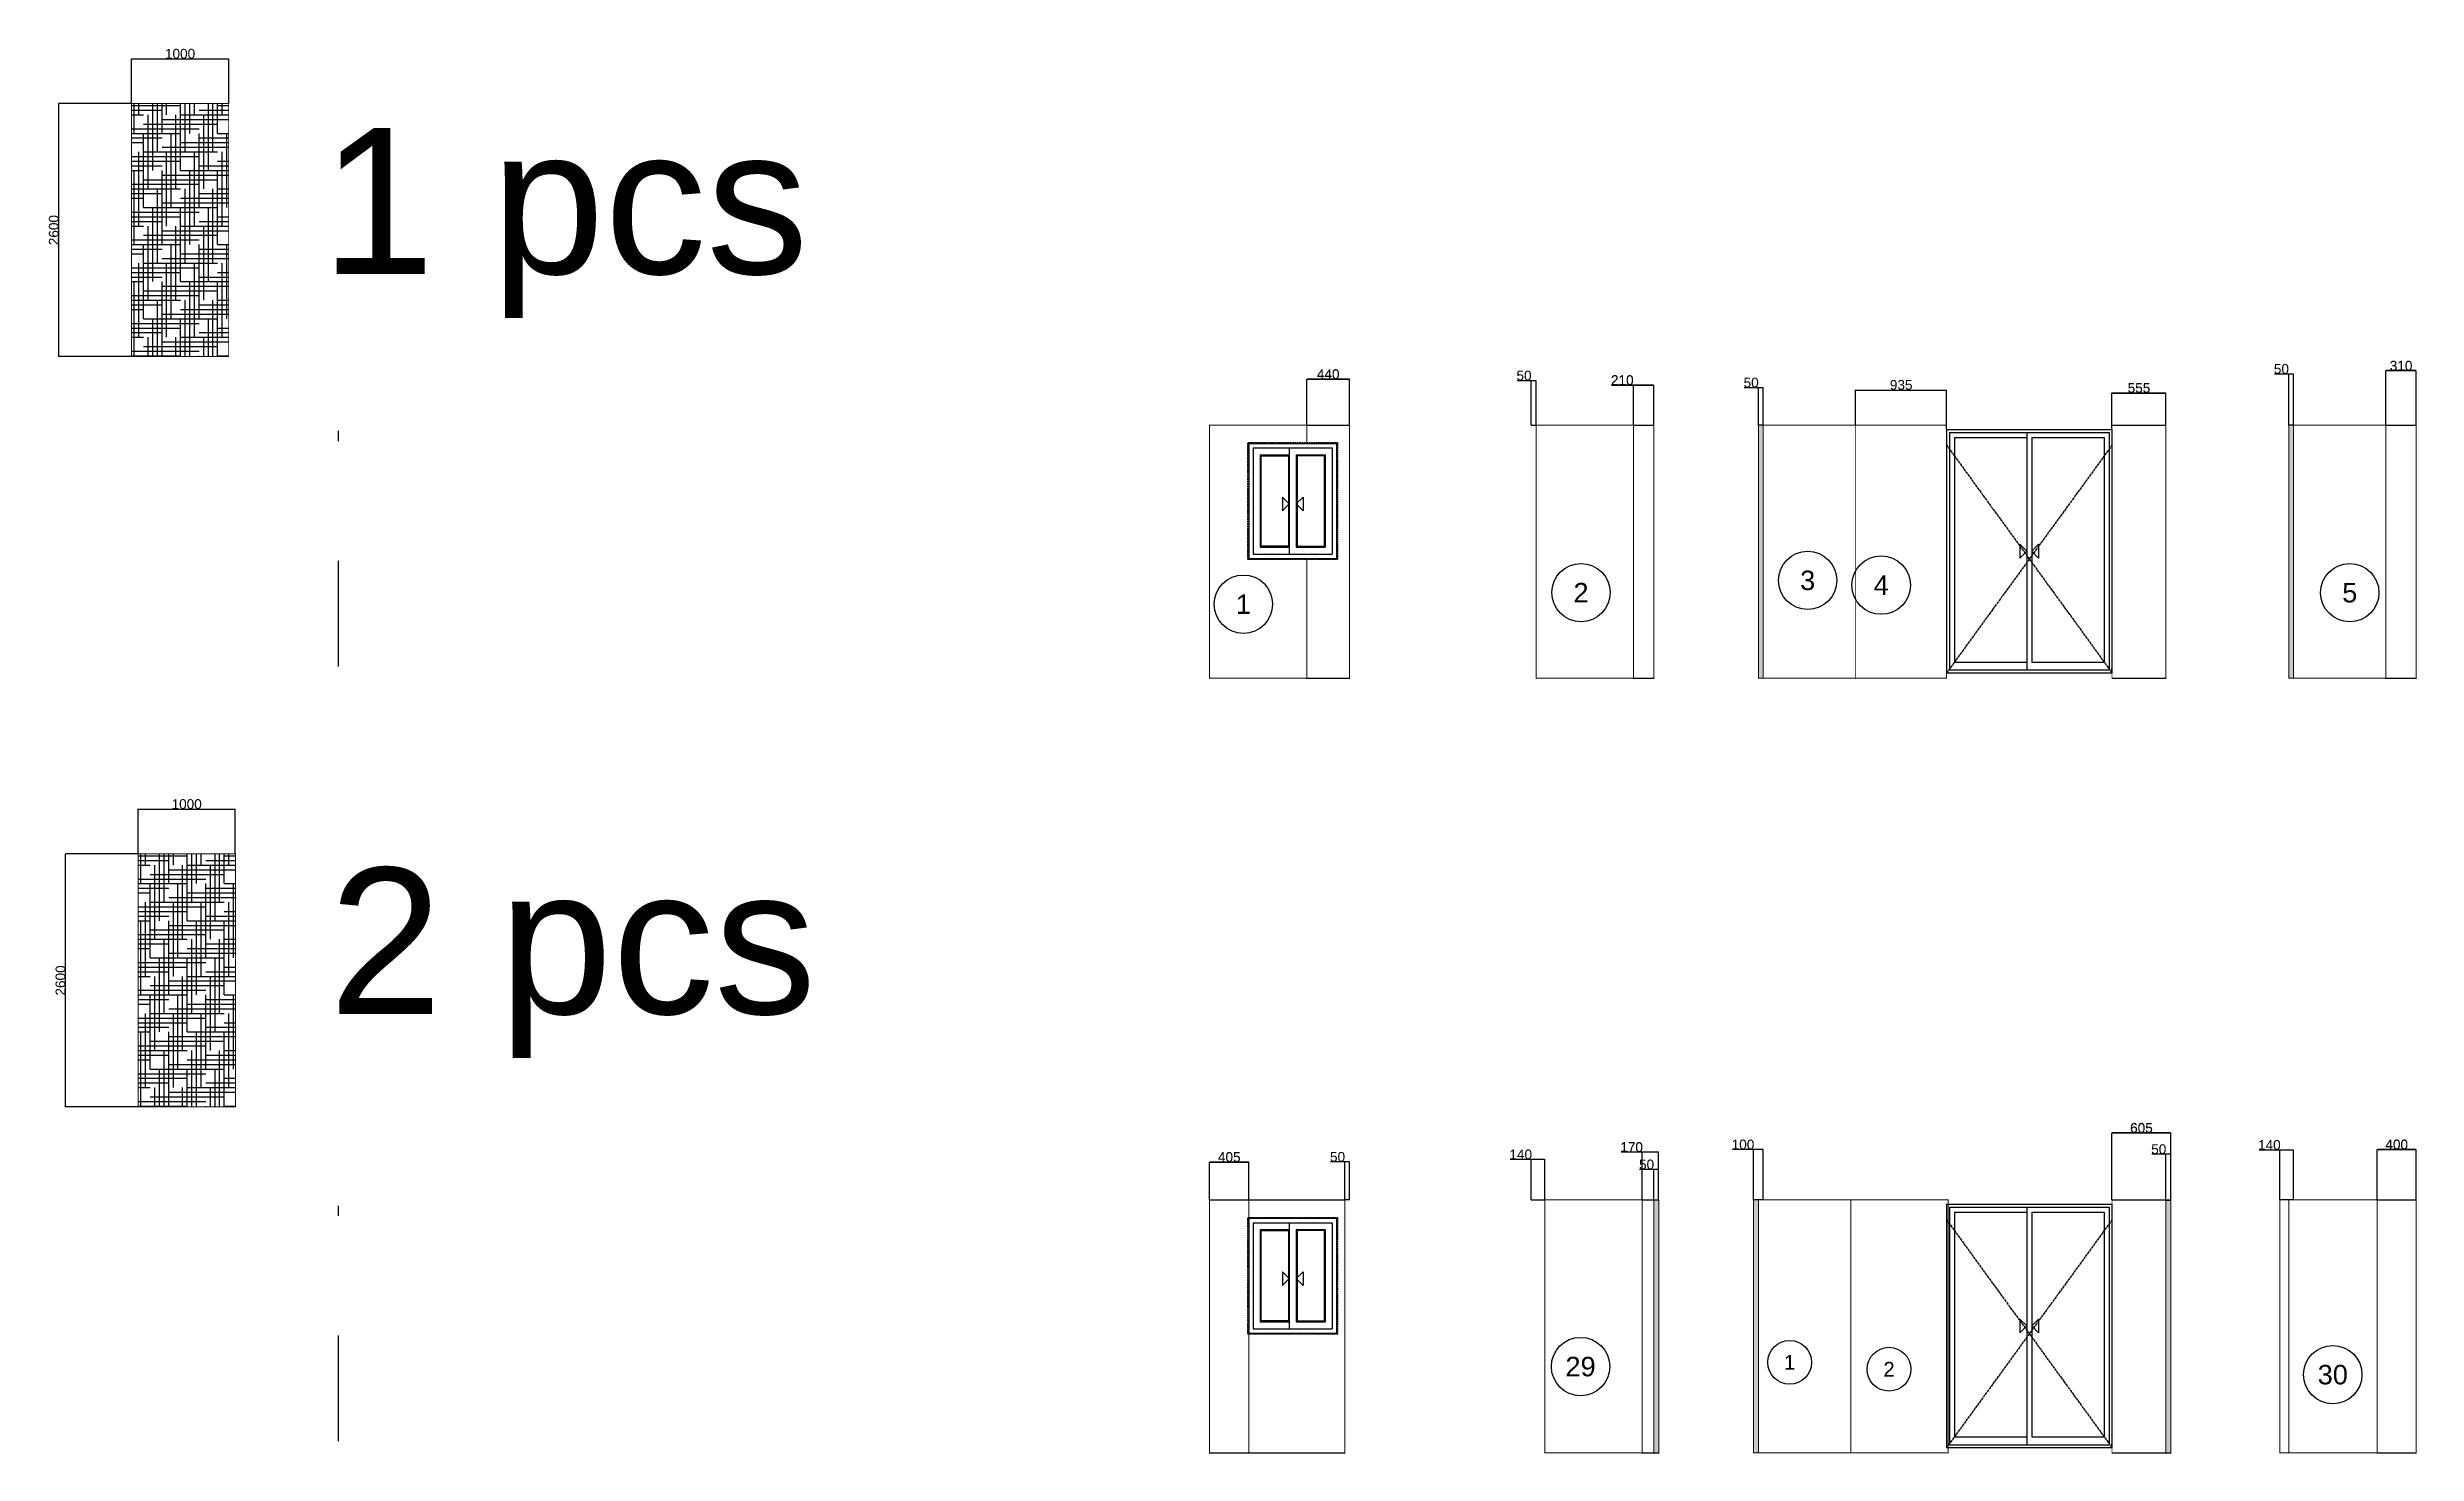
# Model space of a CAD drawing. Header units: millimetres. Extents: x 55547 to 190849, y 191990 to 326950.
# Drawn here: x 104513 to 128869, y 217054 to 231504 of the extents above; entities that cross this region are included whole.
import ezdxf
from ezdxf.enums import TextEntityAlignment as Align
from ezdxf.lldxf.tags import DXFTag

# ---------------------------------------------------------------- set-up
doc = ezdxf.new("R2010")
doc.units = ezdxf.units.MM
doc.linetypes.add('CENTER2', pattern=[1.125, 0.75, -0.125, 0.125, -0.125])
doc.linetypes.add('HID', pattern=[3, 2, -1])
doc.layers.get('Defpoints').update_dxf_attribs({"color": 144})
for name, color, linetype in [('000_50T 1pcs', 3, 'Continuous'), ('000_50T 갯수', 2, 'Continuous'), ('000_90T 2pcs', 4, 'Continuous'), ('000_90T 갯수', 2, 'Continuous'), ('000_삭제분', 4, 'Continuous'), ('000_세대단열와리', 7, 'Continuous'), ('AA-DWXM-WIND', 4, 'Continuous'), ('AA-WAXM-CONC', 2, 'Continuous'), ('WID', 4, 'Continuous'), ('YE-E-DOOR', 4, 'Continuous'), ('YE-E-WALL-C', 2, 'Continuous')]:
    doc.layers.add(name, color=color, linetype=linetype)
doc.styles.get("Standard").update_dxf_attribs({"font": 'arial.ttf'})
tags = doc.linetypes.add('HIDDENX2', pattern=[0.75, 0.5, -0.25]).pattern_tags.tags
tags[6:7] = [DXFTag(74, 4), DXFTag(75, 0), DXFTag(340, '0'), DXFTag(46, 1.0), DXFTag(50, 0.0), DXFTag(44, 0.0), DXFTag(45, 0.0)]
tags[4:5] = [DXFTag(74, 4), DXFTag(75, 0), DXFTag(340, '0'), DXFTag(46, 1.0), DXFTag(50, 0.0), DXFTag(44, 0.0), DXFTag(45, 0.0)]
doc.dimstyles.new('ISO-25', dxfattribs={"dimtxt": 2.5, "dimasz": 2.5, "dimexe": 1.25, "dimexo": 0.625, "dimtad": 1, "dimtxsty": 'Standard', "dimcen": 2.5, "dimadec": 0, "dimazin": 0, "dimtfac": 1, "dimtmove": 0, "dimatfit": 3, "dimfxl": 1, "dimarcsym": 0})

msp = doc.modelspace()

# ---------------------------------------------------------------- texts
at = {"layer": '000_50T 갯수', "color": 2, "lineweight": 30}
for s, p in [('3', (122608.777, 226027.075)), ('4', (123364.46, 225978.095)), ('1', (116808.212, 225782.178)), ('2', (120278.755, 225901.128)), ('5', (128181.518, 225900.568)), ('29', (120274.105, 217948.548)), ('30', (128006.979, 217865.703))]:
    msp.add_text(s, height=200, dxfattribs=at).set_placement(p, align=Align.MIDDLE_CENTER)
at = {"layer": '000_90T 갯수', "color": 2, "lineweight": 30}
for s, p in [('1', (122423.732, 217991.368)), ('2', (123445.303, 217921.397))]:
    msp.add_text(s, height=150, dxfattribs=at).set_placement(p, align=Align.MIDDLE_CENTER)
at = {"layer": '000_세대단열와리'}
for s, p in [('1 pcs', (107327.543, 229176.442)), ('2 pcs', (107407.657, 221572.431))]:
    msp.add_text(s, height=1500, dxfattribs=at).set_placement(p)

# ---------------------------------------------------------------- blocks, each defined once
blk = doc.blocks.new('*D162')
at = {"layer": '000_50T 1pcs', "color": 0, "lineweight": -2, "transparency": 16777216}
for p, q in [((105376, 230926), (104629, 230926)), ((104630, 228328), (104630, 230923)), ((105376, 228326), (104629, 228326))]:
    blk.add_line(p, q, dxfattribs=at)
at = {"layer": '000_50T 1pcs', "color": 0, "transparency": 16777216}
for points in [[(104630, 230923), (104631, 230923), (104630, 230926)], [(104630, 228328), (104631, 228328), (104630, 228326)]]:
    blk.add_solid(points, dxfattribs=at)
at = {"layer": 'Defpoints', "color": 0, "transparency": 16777216}
for p in [(104630, 230926), (105377, 230926, 0), (105377, 228326, 0)]:
    blk.add_point(p, dxfattribs=at)
at = {"layer": '000_50T 1pcs', "color": 0, "lineweight": 30, "transparency": 16777216, "insert": (104579, 229626), "char_height": 100, "attachment_point": 5, "rotation": 90}
blk.add_mtext('2600', dxfattribs=at)
blk = doc.blocks.new('*D163')
at = {"layer": '000_50T 1pcs', "color": 0, "lineweight": -2, "transparency": 16777216}
for p, q in [((105377, 230927), (105377, 231387)), ((105379, 231386), (106374, 231386)), ((106377, 230927), (106377, 231387))]:
    blk.add_line(p, q, dxfattribs=at)
at = {"layer": '000_50T 1pcs', "color": 0, "transparency": 16777216}
for points in [[(105379, 231387), (105379, 231386), (105377, 231386)], [(106374, 231387), (106374, 231386), (106377, 231386)]]:
    blk.add_solid(points, dxfattribs=at)
at = {"layer": 'Defpoints', "color": 0, "transparency": 16777216}
for p in [(106377, 231386), (105377, 230926, 0), (106377, 230926, 0)]:
    blk.add_point(p, dxfattribs=at)
at = {"layer": '000_50T 1pcs', "color": 0, "lineweight": 30, "transparency": 16777216, "insert": (105877, 231438), "char_height": 100, "attachment_point": 5}
blk.add_mtext('1000', dxfattribs=at)
blk = doc.blocks.new('*D164')
at = {"layer": '000_90T 2pcs', "color": 0, "lineweight": -2, "transparency": 16777216}
for p, q in [((105445, 223216), (104698, 223216)), ((104699, 220619), (104699, 223214)), ((105445, 220616), (104698, 220616))]:
    blk.add_line(p, q, dxfattribs=at)
at = {"layer": '000_90T 2pcs', "color": 0, "transparency": 16777216}
for points in [[(104699, 223214), (104700, 223214), (104699, 223216)], [(104699, 220619), (104700, 220619), (104699, 220616)]]:
    blk.add_solid(points, dxfattribs=at)
at = {"layer": 'Defpoints', "color": 0, "transparency": 16777216}
for p in [(104699, 223216), (105445, 223216, 0), (105445, 220616, 0)]:
    blk.add_point(p, dxfattribs=at)
at = {"layer": '000_90T 2pcs', "color": 0, "lineweight": 30, "transparency": 16777216, "insert": (104648, 221916), "char_height": 100, "attachment_point": 5, "rotation": 90}
blk.add_mtext('2600', dxfattribs=at)
blk = doc.blocks.new('*D165')
at = {"layer": '000_90T 2pcs', "color": 0, "lineweight": -2, "transparency": 16777216}
for p, q in [((105445, 223217), (105445, 223678)), ((105448, 223677), (106443, 223677)), ((106445, 223217), (106445, 223678))]:
    blk.add_line(p, q, dxfattribs=at)
at = {"layer": '000_90T 2pcs', "color": 0, "transparency": 16777216}
for points in [[(105448, 223677), (105448, 223676), (105445, 223677)], [(106443, 223677), (106443, 223676), (106445, 223677)]]:
    blk.add_solid(points, dxfattribs=at)
at = {"layer": 'Defpoints', "color": 0, "transparency": 16777216}
for p in [(106445, 223677), (105445, 223216, 0), (106445, 223216, 0)]:
    blk.add_point(p, dxfattribs=at)
at = {"layer": '000_90T 2pcs', "color": 0, "lineweight": 30, "transparency": 16777216, "insert": (105945, 223728), "char_height": 100, "attachment_point": 5}
blk.add_mtext('1000', dxfattribs=at)
blk = doc.blocks.new('G$C89670B80')
at = {"layer": 'YE-E-DOOR', "color": 5}
for p, q in [((-1700, 2500), (0, 2500)), ((-1700, 2500), (-1700, 0)), ((0, 2500), (0, 0)), ((-1700, 0), (0, 0))]:
    blk.add_line(p, q, dxfattribs=at)
at = {"layer": 'YE-E-DOOR', "color": 8}
for p, q in [((-1670, 2470), (-30, 2470)), ((-1670, 2470), (-1670, 30)), ((-875, 2470), (-875, 30)), ((-30, 2470), (-30, 30)), ((-1620, 2420), (-875, 2420)), ((-1620, 2420), (-1620, 110)), ((-825, 2420), (-80, 2420)), ((-825, 2420), (-825, 110)), ((-80, 2420), (-80, 110)), ((-1670, 30), (-30, 30)), ((-1620, 110), (-875, 110)), ((-825, 110), (-80, 110))]:
    blk.add_line(p, q, dxfattribs=at)
for points in [[(-946, 1321), (-946, 1179), (-875, 1250)], [(-754, 1321), (-754, 1179), (-825, 1250)]]:
    blk.add_lwpolyline(points, close=True, dxfattribs=at)
blk = doc.blocks.new('*D170')
at = {"layer": '000_50T 1pcs', "color": 0, "lineweight": -2, "transparency": 16777216}
for p, q in [((117460, 227623), (117460, 228095)), ((117898, 228094), (117463, 228094)), ((117900, 227623), (117900, 228095))]:
    blk.add_line(p, q, dxfattribs=at)
at = {"layer": '000_50T 1pcs', "color": 0, "transparency": 16777216}
for points in [[(117463, 228095), (117463, 228094), (117460, 228094)], [(117898, 228095), (117898, 228094), (117900, 228094)]]:
    blk.add_solid(points, dxfattribs=at)
at = {"layer": 'Defpoints', "color": 0, "transparency": 16777216}
for p in [(117460, 228094), (117460, 227622), (117900, 227622)]:
    blk.add_point(p, dxfattribs=at)
at = {"layer": '000_50T 1pcs', "color": 0, "lineweight": 30, "transparency": 16777216, "insert": (117680, 228146), "char_height": 100, "attachment_point": 5}
blk.add_mtext('440', dxfattribs=at)
blk = doc.blocks.new('*D171')
at = {"layer": '000_50T 1pcs', "color": 0, "lineweight": -2, "transparency": 16777216}
for p, q in [((120817, 228033), (120591, 228033)), ((120817, 227623), (120817, 228034)), ((121025, 228033), (120820, 228033)), ((121027, 227623), (121027, 228034))]:
    blk.add_line(p, q, dxfattribs=at)
at = {"layer": '000_50T 1pcs', "color": 0, "transparency": 16777216}
for points in [[(120820, 228034), (120820, 228033), (120817, 228033)], [(121025, 228034), (121025, 228033), (121027, 228033)]]:
    blk.add_solid(points, dxfattribs=at)
at = {"layer": 'Defpoints', "color": 0, "transparency": 16777216}
for p in [(120817, 228033), (120817, 227622), (121027, 227622)]:
    blk.add_point(p, dxfattribs=at)
at = {"layer": '000_50T 1pcs', "color": 0, "lineweight": 30, "transparency": 16777216, "insert": (120703, 228085), "char_height": 100, "attachment_point": 5}
blk.add_mtext('210', dxfattribs=at)
blk = doc.blocks.new('*D172')
at = {"layer": '000_50T 1pcs', "color": 0, "lineweight": -2, "transparency": 16777216}
for p, q in [((119767, 228079), (119621, 228079)), ((119767, 227623), (119767, 228080)), ((119815, 228079), (119770, 228079)), ((119817, 227623), (119817, 228080))]:
    blk.add_line(p, q, dxfattribs=at)
at = {"layer": '000_50T 1pcs', "color": 0, "transparency": 16777216}
for points in [[(119770, 228080), (119770, 228079), (119767, 228079)], [(119815, 228080), (119815, 228079), (119817, 228079)]]:
    blk.add_solid(points, dxfattribs=at)
at = {"layer": 'Defpoints', "color": 0, "transparency": 16777216}
for p in [(119767, 228079), (119767, 227622), (119817, 227622)]:
    blk.add_point(p, dxfattribs=at)
at = {"layer": '000_50T 1pcs', "color": 0, "lineweight": 30, "transparency": 16777216, "insert": (119693, 228131), "char_height": 100, "attachment_point": 5}
blk.add_mtext('50', dxfattribs=at)
blk = doc.blocks.new('*D173')
at = {"layer": '000_50T 1pcs', "color": 0, "lineweight": -2, "transparency": 16777216}
for p, q in [((122102, 228007), (121956, 228007)), ((122102, 227623), (122102, 228009)), ((122150, 228007), (122105, 228007)), ((122152, 227623), (122152, 228009))]:
    blk.add_line(p, q, dxfattribs=at)
at = {"layer": '000_50T 1pcs', "color": 0, "transparency": 16777216}
for points in [[(122105, 228008), (122105, 228007), (122102, 228007)], [(122150, 228008), (122150, 228007), (122152, 228007)]]:
    blk.add_solid(points, dxfattribs=at)
at = {"layer": 'Defpoints', "color": 0, "transparency": 16777216}
for p in [(122102, 228007), (122102, 227622), (122152, 227622)]:
    blk.add_point(p, dxfattribs=at)
at = {"layer": '000_50T 1pcs', "color": 0, "lineweight": 30, "transparency": 16777216, "insert": (122028, 228059), "char_height": 100, "attachment_point": 5}
blk.add_mtext('50', dxfattribs=at)
blk = doc.blocks.new('*D174')
at = {"layer": '000_50T 1pcs', "color": 0, "lineweight": -2, "transparency": 16777216}
for p, q in [((123102, 227623), (123102, 227984)), ((123105, 227983), (124035, 227983)), ((124037, 227623), (124037, 227984))]:
    blk.add_line(p, q, dxfattribs=at)
at = {"layer": '000_50T 1pcs', "color": 0, "transparency": 16777216}
for points in [[(123105, 227983), (123105, 227982), (123102, 227983)], [(124035, 227983), (124035, 227982), (124037, 227983)]]:
    blk.add_solid(points, dxfattribs=at)
at = {"layer": 'Defpoints', "color": 0, "transparency": 16777216}
for p in [(124037, 227983), (123102, 227622), (124037, 227622, 0)]:
    blk.add_point(p, dxfattribs=at)
at = {"layer": '000_50T 1pcs', "color": 0, "lineweight": 30, "transparency": 16777216, "insert": (123570, 228035), "char_height": 100, "attachment_point": 5}
blk.add_mtext('935', dxfattribs=at)
blk = doc.blocks.new('*D175')
at = {"layer": '000_50T 1pcs', "color": 0, "lineweight": -2, "transparency": 16777216}
for p, q in [((125737, 227623), (125737, 227955)), ((125740, 227954), (126290, 227954)), ((126292, 227623), (126292, 227955))]:
    blk.add_line(p, q, dxfattribs=at)
at = {"layer": '000_50T 1pcs', "color": 0, "transparency": 16777216}
for points in [[(125740, 227954), (125740, 227953), (125737, 227954)], [(126290, 227954), (126290, 227953), (126292, 227954)]]:
    blk.add_solid(points, dxfattribs=at)
at = {"layer": 'Defpoints', "color": 0, "transparency": 16777216}
for p in [(126292, 227954), (125737, 227622), (126292, 227622)]:
    blk.add_point(p, dxfattribs=at)
at = {"layer": '000_50T 1pcs', "color": 0, "lineweight": 30, "transparency": 16777216, "insert": (126015, 228005), "char_height": 100, "attachment_point": 5}
blk.add_mtext('555', dxfattribs=at)
blk = doc.blocks.new('*D176')
at = {"layer": '000_50T 1pcs', "color": 0, "lineweight": -2, "transparency": 16777216}
for p, q in [((128554, 227623), (128554, 228183)), ((128861, 228182), (128556, 228182)), ((128864, 227623), (128864, 228183))]:
    blk.add_line(p, q, dxfattribs=at)
at = {"layer": '000_50T 1pcs', "color": 0, "transparency": 16777216}
for points in [[(128556, 228182), (128556, 228181), (128554, 228182)], [(128861, 228182), (128861, 228181), (128864, 228182)]]:
    blk.add_solid(points, dxfattribs=at)
at = {"layer": 'Defpoints', "color": 0, "transparency": 16777216}
for p in [(128554, 228182), (128554, 227622), (128864, 227622)]:
    blk.add_point(p, dxfattribs=at)
at = {"layer": '000_50T 1pcs', "color": 0, "lineweight": 30, "transparency": 16777216, "insert": (128709, 228233), "char_height": 100, "attachment_point": 5}
blk.add_mtext('310', dxfattribs=at)
blk = doc.blocks.new('*D177')
at = {"layer": '000_50T 1pcs', "color": 0, "lineweight": -2, "transparency": 16777216}
for p, q in [((127554, 228147), (127407, 228147)), ((127554, 227623), (127554, 228148)), ((127601, 228147), (127556, 228147)), ((127604, 227623), (127604, 228148))]:
    blk.add_line(p, q, dxfattribs=at)
at = {"layer": '000_50T 1pcs', "color": 0, "transparency": 16777216}
for points in [[(127556, 228148), (127556, 228147), (127554, 228147)], [(127601, 228148), (127601, 228147), (127604, 228147)]]:
    blk.add_solid(points, dxfattribs=at)
at = {"layer": 'Defpoints', "color": 0, "transparency": 16777216}
for p in [(127554, 228147), (127554, 227622), (127604, 227622)]:
    blk.add_point(p, dxfattribs=at)
at = {"layer": '000_50T 1pcs', "color": 0, "lineweight": 30, "transparency": 16777216, "insert": (127479, 228199), "char_height": 100, "attachment_point": 5}
blk.add_mtext('50', dxfattribs=at)
blk = doc.blocks.new('*D202')
at = {"layer": '000_90T 2pcs', "color": 0, "lineweight": -2, "transparency": 16777216}
for p, q in [((117850, 220051), (117704, 220051)), ((117850, 219662), (117850, 220052)), ((117898, 220051), (117853, 220051)), ((117900, 219662), (117900, 220052))]:
    blk.add_line(p, q, dxfattribs=at)
at = {"layer": '000_90T 2pcs', "color": 0, "transparency": 16777216}
for points in [[(117853, 220051), (117853, 220051), (117850, 220051)], [(117898, 220051), (117898, 220051), (117900, 220051)]]:
    blk.add_solid(points, dxfattribs=at)
at = {"layer": 'Defpoints', "color": 0, "transparency": 16777216}
for p in [(117850, 220051), (117850, 219662), (117900, 219662)]:
    blk.add_point(p, dxfattribs=at)
at = {"layer": '000_90T 2pcs', "color": 0, "lineweight": 30, "transparency": 16777216, "insert": (117776, 220103), "char_height": 100, "attachment_point": 5}
blk.add_mtext('50', dxfattribs=at)
blk = doc.blocks.new('*D203')
at = {"layer": '000_50T 1pcs', "color": 0, "lineweight": -2, "transparency": 16777216}
for p, q in [((119767, 220076), (119552, 220076)), ((119767, 219662), (119767, 220078)), ((119905, 220076), (119770, 220076)), ((119907, 219662), (119907, 220078))]:
    blk.add_line(p, q, dxfattribs=at)
at = {"layer": '000_50T 1pcs', "color": 0, "transparency": 16777216}
for points in [[(119770, 220077), (119770, 220076), (119767, 220076)], [(119905, 220077), (119905, 220076), (119907, 220076)]]:
    blk.add_solid(points, dxfattribs=at)
at = {"layer": 'Defpoints', "color": 0, "transparency": 16777216}
for p in [(119767, 220076), (119767, 219662), (119907, 219662)]:
    blk.add_point(p, dxfattribs=at)
at = {"layer": '000_50T 1pcs', "color": 0, "lineweight": 30, "transparency": 16777216, "insert": (119659, 220128), "char_height": 100, "attachment_point": 5}
blk.add_mtext('140', dxfattribs=at)
blk = doc.blocks.new('*D204')
at = {"layer": '000_50T 1pcs', "color": 0, "lineweight": -2, "transparency": 16777216}
for p, q in [((120907, 220152), (120692, 220152)), ((120907, 219662), (120907, 220154)), ((121075, 220152), (120910, 220152)), ((121077, 219662), (121077, 220154))]:
    blk.add_line(p, q, dxfattribs=at)
at = {"layer": '000_50T 1pcs', "color": 0, "transparency": 16777216}
for points in [[(120910, 220153), (120910, 220152), (120907, 220152)], [(121075, 220153), (121075, 220152), (121077, 220152)]]:
    blk.add_solid(points, dxfattribs=at)
at = {"layer": 'Defpoints', "color": 0, "transparency": 16777216}
for p in [(120907, 220152), (120907, 219662), (121077, 219662)]:
    blk.add_point(p, dxfattribs=at)
at = {"layer": '000_50T 1pcs', "color": 0, "lineweight": 30, "transparency": 16777216, "insert": (120799, 220204), "char_height": 100, "attachment_point": 5}
blk.add_mtext('170', dxfattribs=at)
blk = doc.blocks.new('*D222')
at = {"layer": '000_50T 1pcs', "color": 0, "lineweight": -2, "transparency": 16777216}
for p, q in [((121027, 219973), (120881, 219973)), ((121027, 219662), (121027, 219974)), ((121075, 219973), (121030, 219973)), ((121077, 219663), (121077, 219974))]:
    blk.add_line(p, q, dxfattribs=at)
at = {"layer": '000_50T 1pcs', "color": 0, "transparency": 16777216}
for points in [[(121030, 219973), (121030, 219972), (121027, 219973)], [(121075, 219973), (121075, 219972), (121077, 219973)]]:
    blk.add_solid(points, dxfattribs=at)
at = {"layer": 'Defpoints', "color": 0, "transparency": 16777216}
for p in [(121027, 219973), (121027, 219662), (121077, 219662)]:
    blk.add_point(p, dxfattribs=at)
at = {"layer": '000_50T 1pcs', "color": 0, "lineweight": 30, "transparency": 16777216, "insert": (120953, 220025), "char_height": 100, "attachment_point": 5}
blk.add_mtext('50', dxfattribs=at)
blk = doc.blocks.new('*D223')
at = {"layer": '000_90T 2pcs', "color": 0, "lineweight": -2, "transparency": 16777216}
for p, q in [((122052, 220178), (121837, 220178)), ((122052, 219662), (122052, 220179)), ((122150, 220178), (122055, 220178)), ((122152, 219662), (122152, 220179))]:
    blk.add_line(p, q, dxfattribs=at)
at = {"layer": '000_90T 2pcs', "color": 0, "transparency": 16777216}
for points in [[(122055, 220178), (122055, 220177), (122052, 220178)], [(122150, 220178), (122150, 220177), (122152, 220178)]]:
    blk.add_solid(points, dxfattribs=at)
at = {"layer": 'Defpoints', "color": 0, "transparency": 16777216}
for p in [(122052, 220178), (122052, 219662), (122152, 219662)]:
    blk.add_point(p, dxfattribs=at)
at = {"layer": '000_90T 2pcs', "color": 0, "lineweight": 30, "transparency": 16777216, "insert": (121944, 220230), "char_height": 100, "attachment_point": 5}
blk.add_mtext('100', dxfattribs=at)
blk = doc.blocks.new('*D224')
at = {"layer": '000_90T 2pcs', "color": 0, "lineweight": -2, "transparency": 16777216}
for p, q in [((126292, 220131), (126146, 220131)), ((126292, 219662), (126292, 220132)), ((126340, 220131), (126295, 220131)), ((126342, 219662), (126342, 220132))]:
    blk.add_line(p, q, dxfattribs=at)
at = {"layer": '000_90T 2pcs', "color": 0, "transparency": 16777216}
for points in [[(126295, 220131), (126295, 220130), (126292, 220131)], [(126340, 220131), (126340, 220130), (126342, 220131)]]:
    blk.add_solid(points, dxfattribs=at)
at = {"layer": 'Defpoints', "color": 0, "transparency": 16777216}
for p in [(126292, 220131), (126292, 219662), (126342, 219662)]:
    blk.add_point(p, dxfattribs=at)
at = {"layer": '000_90T 2pcs', "color": 0, "lineweight": 30, "transparency": 16777216, "insert": (126218, 220182), "char_height": 100, "attachment_point": 5}
blk.add_mtext('50', dxfattribs=at)
blk = doc.blocks.new('*D225')
at = {"layer": '000_90T 2pcs', "color": 0, "lineweight": -2, "transparency": 16777216}
for p, q in [((125737, 219663), (125737, 220350)), ((126340, 220349), (125740, 220349)), ((126342, 219662), (126342, 220350))]:
    blk.add_line(p, q, dxfattribs=at)
at = {"layer": '000_90T 2pcs', "color": 0, "transparency": 16777216}
for points in [[(125740, 220350), (125740, 220349), (125737, 220349)], [(126340, 220350), (126340, 220349), (126342, 220349)]]:
    blk.add_solid(points, dxfattribs=at)
at = {"layer": 'Defpoints', "color": 0, "transparency": 16777216}
for p in [(125737, 220349), (125737, 219662, 0), (126342, 219662)]:
    blk.add_point(p, dxfattribs=at)
at = {"layer": '000_90T 2pcs', "color": 0, "lineweight": 30, "transparency": 16777216, "insert": (126040, 220401), "char_height": 100, "attachment_point": 5}
blk.add_mtext('605', dxfattribs=at)
blk = doc.blocks.new('*D226')
at = {"layer": '000_50T 1pcs', "color": 0, "lineweight": -2, "transparency": 16777216}
for p, q in [((127464, 220173), (127249, 220173)), ((127464, 219662), (127464, 220175)), ((127601, 220173), (127466, 220173)), ((127604, 219662), (127604, 220175))]:
    blk.add_line(p, q, dxfattribs=at)
at = {"layer": '000_50T 1pcs', "color": 0, "transparency": 16777216}
for points in [[(127466, 220174), (127466, 220173), (127464, 220173)], [(127601, 220174), (127601, 220173), (127604, 220173)]]:
    blk.add_solid(points, dxfattribs=at)
at = {"layer": 'Defpoints', "color": 0, "transparency": 16777216}
for p in [(127464, 220173), (127464, 219662), (127604, 219662)]:
    blk.add_point(p, dxfattribs=at)
at = {"layer": '000_50T 1pcs', "color": 0, "lineweight": 30, "transparency": 16777216, "insert": (127355, 220225), "char_height": 100, "attachment_point": 5}
blk.add_mtext('140', dxfattribs=at)
blk = doc.blocks.new('*D227')
at = {"layer": '000_50T 1pcs', "color": 0, "lineweight": -2, "transparency": 16777216}
for p, q in [((128464, 219662), (128464, 220180)), ((128861, 220179), (128466, 220179)), ((128864, 219662), (128864, 220180))]:
    blk.add_line(p, q, dxfattribs=at)
at = {"layer": '000_50T 1pcs', "color": 0, "transparency": 16777216}
for points in [[(128466, 220179), (128466, 220178), (128464, 220179)], [(128861, 220179), (128861, 220178), (128864, 220179)]]:
    blk.add_solid(points, dxfattribs=at)
at = {"layer": 'Defpoints', "color": 0, "transparency": 16777216}
for p in [(128464, 220179), (128464, 219662), (128864, 219662)]:
    blk.add_point(p, dxfattribs=at)
at = {"layer": '000_50T 1pcs', "color": 0, "lineweight": 30, "transparency": 16777216, "insert": (128664, 220231), "char_height": 100, "attachment_point": 5}
blk.add_mtext('400', dxfattribs=at)
blk = doc.blocks.new('*D221')
at = {"layer": '000_90T 2pcs', "color": 0, "lineweight": -2, "transparency": 16777216}
for p, q in [((116460, 219662), (116460, 220052)), ((116463, 220051), (116863, 220051)), ((116865, 219662), (116865, 220052))]:
    blk.add_line(p, q, dxfattribs=at)
at = {"layer": '000_90T 2pcs', "color": 0, "transparency": 16777216}
for points in [[(116463, 220051), (116463, 220050), (116460, 220051)], [(116863, 220051), (116863, 220050), (116865, 220051)]]:
    blk.add_solid(points, dxfattribs=at)
at = {"layer": 'Defpoints', "color": 0, "transparency": 16777216}
for p in [(116865, 220051), (116460, 219662), (116865, 219662)]:
    blk.add_point(p, dxfattribs=at)
at = {"layer": '000_90T 2pcs', "color": 0, "lineweight": 30, "transparency": 16777216, "insert": (116663, 220102), "char_height": 100, "attachment_point": 5}
blk.add_mtext('405', dxfattribs=at)
blk = doc.blocks.new('*D254')
at = {"layer": '000_삭제분', "color": 0, "lineweight": -2, "transparency": 16777216}
for p, q in [((117460, 227621), (117460, 228093)), ((117898, 228092), (117463, 228092)), ((117900, 227621), (117900, 228093))]:
    blk.add_line(p, q, dxfattribs=at)
at = {"layer": '000_삭제분', "color": 0, "transparency": 16777216}
for points in [[(117463, 228092), (117463, 228091), (117460, 228092)], [(117898, 228092), (117898, 228091), (117900, 228092)]]:
    blk.add_solid(points, dxfattribs=at)
at = {"layer": 'Defpoints', "color": 0, "transparency": 16777216}
for p in [(117460, 228092), (117460, 227620), (117900, 227620)]:
    blk.add_point(p, dxfattribs=at)
at = {"layer": '000_삭제분', "color": 0, "lineweight": 30, "transparency": 16777216, "insert": (117680, 228143), "char_height": 100, "attachment_point": 5}
blk.add_mtext('440', dxfattribs=at)
blk = doc.blocks.new('*D255')
at = {"layer": '000_삭제분', "color": 0, "lineweight": -2, "transparency": 16777216}
for p, q in [((120817, 228031), (120591, 228031)), ((120817, 227621), (120817, 228032)), ((121025, 228031), (120820, 228031)), ((121027, 227621), (121027, 228032))]:
    blk.add_line(p, q, dxfattribs=at)
at = {"layer": '000_삭제분', "color": 0, "transparency": 16777216}
for points in [[(120820, 228031), (120820, 228030), (120817, 228031)], [(121025, 228031), (121025, 228030), (121027, 228031)]]:
    blk.add_solid(points, dxfattribs=at)
at = {"layer": 'Defpoints', "color": 0, "transparency": 16777216}
for p in [(120817, 228031), (120817, 227620), (121027, 227620)]:
    blk.add_point(p, dxfattribs=at)
at = {"layer": '000_삭제분', "color": 0, "lineweight": 30, "transparency": 16777216, "insert": (120703, 228082), "char_height": 100, "attachment_point": 5}
blk.add_mtext('210', dxfattribs=at)
blk = doc.blocks.new('*D256')
at = {"layer": '000_삭제분', "color": 0, "lineweight": -2, "transparency": 16777216}
for p, q in [((125737, 227621), (125737, 227952)), ((125740, 227951), (126290, 227951)), ((126292, 227621), (126292, 227952))]:
    blk.add_line(p, q, dxfattribs=at)
at = {"layer": '000_삭제분', "color": 0, "transparency": 16777216}
for points in [[(125740, 227952), (125740, 227951), (125737, 227951)], [(126290, 227952), (126290, 227951), (126292, 227951)]]:
    blk.add_solid(points, dxfattribs=at)
at = {"layer": 'Defpoints', "color": 0, "transparency": 16777216}
for p in [(126292, 227951), (125737, 227620), (126292, 227620)]:
    blk.add_point(p, dxfattribs=at)
at = {"layer": '000_삭제분', "color": 0, "lineweight": 30, "transparency": 16777216, "insert": (126015, 228003), "char_height": 100, "attachment_point": 5}
blk.add_mtext('555', dxfattribs=at)
blk = doc.blocks.new('*D257')
at = {"layer": '000_삭제분', "color": 0, "lineweight": -2, "transparency": 16777216}
for p, q in [((128554, 227621), (128554, 228180)), ((128861, 228179), (128556, 228179)), ((128864, 227621), (128864, 228180))]:
    blk.add_line(p, q, dxfattribs=at)
at = {"layer": '000_삭제분', "color": 0, "transparency": 16777216}
for points in [[(128556, 228180), (128556, 228179), (128554, 228179)], [(128861, 228180), (128861, 228179), (128864, 228179)]]:
    blk.add_solid(points, dxfattribs=at)
at = {"layer": 'Defpoints', "color": 0, "transparency": 16777216}
for p in [(128554, 228179), (128554, 227620), (128864, 227620)]:
    blk.add_point(p, dxfattribs=at)
at = {"layer": '000_삭제분', "color": 0, "lineweight": 30, "transparency": 16777216, "insert": (128709, 228231), "char_height": 100, "attachment_point": 5}
blk.add_mtext('310', dxfattribs=at)
blk = doc.blocks.new('*D270')
at = {"layer": '000_삭제분', "color": 0, "lineweight": -2, "transparency": 16777216}
for p, q in [((120907, 220150), (120692, 220150)), ((120907, 219660), (120907, 220151)), ((121075, 220150), (120910, 220150)), ((121077, 219660), (121077, 220151))]:
    blk.add_line(p, q, dxfattribs=at)
at = {"layer": '000_삭제분', "color": 0, "transparency": 16777216}
for points in [[(120910, 220150), (120910, 220149), (120907, 220150)], [(121075, 220150), (121075, 220149), (121077, 220150)]]:
    blk.add_solid(points, dxfattribs=at)
at = {"layer": 'Defpoints', "color": 0, "transparency": 16777216}
for p in [(120907, 220150), (120907, 219659), (121077, 219659)]:
    blk.add_point(p, dxfattribs=at)
at = {"layer": '000_삭제분', "color": 0, "lineweight": 30, "transparency": 16777216, "insert": (120799, 220201), "char_height": 100, "attachment_point": 5}
blk.add_mtext('170', dxfattribs=at)
blk = doc.blocks.new('*D271')
at = {"layer": '000_삭제분', "color": 0, "lineweight": -2, "transparency": 16777216}
for p, q in [((125737, 219661), (125737, 220348)), ((126340, 220347), (125740, 220347)), ((126342, 219660), (126342, 220348))]:
    blk.add_line(p, q, dxfattribs=at)
at = {"layer": '000_삭제분', "color": 0, "transparency": 16777216}
for points in [[(125740, 220347), (125740, 220346), (125737, 220347)], [(126340, 220347), (126340, 220346), (126342, 220347)]]:
    blk.add_solid(points, dxfattribs=at)
at = {"layer": 'Defpoints', "color": 0, "transparency": 16777216}
for p in [(125737, 220347), (125737, 219660, 0), (126342, 219659)]:
    blk.add_point(p, dxfattribs=at)
at = {"layer": '000_삭제분', "color": 0, "lineweight": 30, "transparency": 16777216, "insert": (126040, 220398), "char_height": 100, "attachment_point": 5}
blk.add_mtext('605', dxfattribs=at)
blk = doc.blocks.new('*D242')
at = {"layer": '000_삭제분', "color": 0, "lineweight": -2, "transparency": 16777216}
for p, q in [((128464, 219660), (128464, 220178)), ((128861, 220176), (128466, 220176)), ((128864, 219660), (128864, 220178))]:
    blk.add_line(p, q, dxfattribs=at)
at = {"layer": '000_삭제분', "color": 0, "transparency": 16777216}
for points in [[(128466, 220177), (128466, 220176), (128464, 220176)], [(128861, 220177), (128861, 220176), (128864, 220176)]]:
    blk.add_solid(points, dxfattribs=at)
at = {"layer": 'Defpoints', "color": 0, "transparency": 16777216}
for p in [(128464, 220176), (128464, 219659), (128864, 219659)]:
    blk.add_point(p, dxfattribs=at)
at = {"layer": '000_삭제분', "color": 0, "lineweight": 30, "transparency": 16777216, "insert": (128664, 220228), "char_height": 100, "attachment_point": 5}
blk.add_mtext('400', dxfattribs=at)
blk = doc.blocks.new('*D249')
at = {"layer": '000_삭제분', "color": 0, "lineweight": -2, "transparency": 16777216}
for p, q in [((116460, 219660), (116460, 220049)), ((116463, 220048), (116863, 220048)), ((116865, 219660), (116865, 220049))]:
    blk.add_line(p, q, dxfattribs=at)
at = {"layer": '000_삭제분', "color": 0, "transparency": 16777216}
for points in [[(116463, 220049), (116463, 220048), (116460, 220048)], [(116863, 220049), (116863, 220048), (116865, 220048)]]:
    blk.add_solid(points, dxfattribs=at)
at = {"layer": 'Defpoints', "color": 0, "transparency": 16777216}
for p in [(116865, 220048), (116460, 219659), (116865, 219659)]:
    blk.add_point(p, dxfattribs=at)
at = {"layer": '000_삭제분', "color": 0, "lineweight": 30, "transparency": 16777216, "insert": (116663, 220100), "char_height": 100, "attachment_point": 5}
blk.add_mtext('405', dxfattribs=at)

# ---------------------------------------------------------------- dimensions: what is measured, and where the dimension line sits
at = {"layer": '000_50T 1pcs', "lineweight": 30}
for base, p1, p2, picture, middle in [((106376.624, 231386.238), (105376.624, 230925.995, 0), (106376.624, 230925.995, 0), '*D163', (105876.624, 231437.921)), ((127553.759, 228147.18), (127603.759, 227622.496), (127553.759, 227622.496), '*D177', (127479.181, 228198.863)), ((128553.759, 228181.621), (128863.759, 227622.496), (128553.759, 227622.496), '*D176', (128708.759, 228233.337)), ((117460.166, 228094.226), (117900.166, 227622.496), (117460.166, 227622.496), '*D170', (117680.166, 228145.908)), ((119767.316, 228079.156), (119817.316, 227622.496), (119767.316, 227622.496), '*D172', (119692.738, 228130.838)), ((120817.316, 228033.235), (121027.316, 227622.496), (120817.316, 227622.496), '*D171', (120703.038, 228084.917)), ((122102.22, 228007.475), (122152.22, 227622.496), (122102.22, 227622.496), '*D173', (122027.642, 228059.157)), ((124037.22, 227982.81), (123102.22, 227622.496), (124037.22, 227622.496, 0), '*D174', (123569.72, 228034.527)), ((126292.22, 227953.661), (125737.22, 227622.496), (126292.22, 227622.496), '*D175', (126014.72, 228005.139)), ((119767.316, 220076.466), (119907.316, 219661.772), (119767.316, 219661.772), '*D203', (119658.597, 220128.148)), ((120907.316, 220152.276), (121077.316, 219661.772), (120907.316, 219661.772), '*D204', (120798.597, 220203.958)), ((127463.759, 220173.497), (127603.759, 219661.772), (127463.759, 219661.772), '*D226', (127355.04, 220225.18)), ((128463.759, 220178.853), (128863.759, 219661.772), (128463.759, 219661.772), '*D227', (128663.759, 220230.535)), ((121027.316, 219972.897), (121077.316, 219662.397), (121027.316, 219661.772), '*D222', (120952.738, 220024.58))]:
    dim = msp.add_linear_dim(base=base, p1=p1, p2=p2, dimstyle='ISO-25', override={"dimtxt": 100}, dxfattribs=at)
    dim.commit()
    dim.dimension.update_dxf_attribs({"geometry": picture, "text_midpoint": middle})
dim = msp.add_linear_dim(base=(104630.412, 230925.995), p1=(105376.624, 228325.995, 0), p2=(105376.624, 230925.995, 0), angle=90, dimstyle='ISO-25', override={"dimtxt": 100}, dxfattribs=at)
dim.commit()
dim.dimension.update_dxf_attribs({"geometry": '*D162', "text_midpoint": (104578.73, 229625.995)})
at = {"layer": '000_90T 2pcs', "lineweight": 30}
for base, p1, p2, picture, middle in [((106445.411, 223676.537), (105445.411, 223216.294, 0), (106445.411, 223216.294, 0), '*D165', (105945.411, 223728.219)), ((125737.22, 220349.246), (126342.22, 219661.772), (125737.22, 219662.397, 0), '*D225', (126039.72, 220400.928)), ((122052.22, 220177.901), (122152.22, 219661.772), (122052.22, 219661.772), '*D223', (121943.502, 220229.584)), ((126292.22, 220130.513), (126342.22, 219661.772), (126292.22, 219661.772), '*D224', (126217.642, 220182.195)), ((116865.166, 220050.726), (116460.166, 219661.772), (116865.166, 219661.772), '*D221', (116662.666, 220102.409)), ((117850.166, 220050.924), (117900.166, 219661.772), (117850.166, 219661.772), '*D202', (117775.588, 220102.606))]:
    dim = msp.add_linear_dim(base=base, p1=p1, p2=p2, dimstyle='ISO-25', override={"dimtxt": 100}, dxfattribs=at)
    dim.commit()
    dim.dimension.update_dxf_attribs({"geometry": picture, "text_midpoint": middle})
dim = msp.add_linear_dim(base=(104699.199, 223216.294), p1=(105445.411, 220616.294, 0), p2=(105445.411, 223216.294, 0), angle=90, dimstyle='ISO-25', override={"dimtxt": 100}, dxfattribs=at)
dim.commit()
dim.dimension.update_dxf_attribs({"geometry": '*D164', "text_midpoint": (104647.517, 221916.294)})
at = {"layer": '000_삭제분', "color": 1, "lineweight": 30}
for base, p1, p2, picture, middle in [((128553.759, 228179.121, 0), (128863.759, 227619.996, 0), (128553.759, 227619.996, 0), '*D257', (128708.759, 228230.837, 0)), ((117460.166, 228091.726, 0), (117900.166, 227619.996, 0), (117460.166, 227619.996, 0), '*D254', (117680.166, 228143.408, 0)), ((120817.316, 228030.735, 0), (121027.316, 227619.996, 0), (120817.316, 227619.996, 0), '*D255', (120703.038, 228082.417, 0)), ((126292.22, 227951.161, 0), (125737.22, 227619.996, 0), (126292.22, 227619.996, 0), '*D256', (126014.72, 228002.639, 0)), ((125737.22, 220346.746, 0), (126342.22, 219659.272, 0), (125737.22, 219659.897, 0), '*D271', (126039.72, 220398.428, 0)), ((120907.316, 220149.776, 0), (121077.316, 219659.272, 0), (120907.316, 219659.272, 0), '*D270', (120798.597, 220201.458, 0)), ((128463.759, 220176.353, 0), (128863.759, 219659.272, 0), (128463.759, 219659.272, 0), '*D242', (128663.759, 220228.035, 0)), ((116865.166, 220048.226, 0), (116460.166, 219659.272, 0), (116865.166, 219659.272, 0), '*D249', (116662.666, 220099.909, 0))]:
    dim = msp.add_linear_dim(base=base, p1=p1, p2=p2, dimstyle='ISO-25', override={"dimtxt": 100}, dxfattribs=at)
    dim.commit()
    dim.dimension.update_dxf_attribs({"geometry": picture, "text_midpoint": middle})

# ---------------------------------------------------------------- hatches: boundary and pattern name
at = {"layer": '000_50T 1pcs', "lineweight": 30, "transparency": 33554687}
h = msp.add_hatch(dxfattribs=at)
h.set_pattern_fill('HOUND', color=252, scale=30)
h.set_pattern_definition([(0, (-249972.14, 32119.35), (190.5, 47.625), [762, -381]), (90, (-249972.14, 32119.35), (-47.625, -190.5), [762, -381])])
h.paths.add_polyline_path([(105376.624, 230925.995), (105376.624, 228325.995), (106376.624, 228325.995), (106376.624, 230925.995)])
at = {"layer": '000_50T 1pcs', "transparency": 33554687}
h = msp.add_hatch(dxfattribs=at)
h.set_pattern_fill('HOUND', color=1)
h.set_pattern_definition([(0, (-264892.7949, 32134.2966), (6.35, 1.5875), [25.4, -12.7]), (90, (-264892.7949, 32134.2966), (-1.5875, -6.35), [25.4, -12.7])])
h.paths.add_polyline_path([(122152.22, 227622.496), (122102.22, 227622.496), (122102.22, 225021.871), (122152.22, 225021.871)])
h = msp.add_hatch(dxfattribs=at)
h.set_pattern_fill('HOUND', color=1)
h.set_pattern_definition([(0, (-259441.2562, 32134.2966), (6.35, 1.5875), [25.4, -12.7]), (90, (-259441.2562, 32134.2966), (-1.5875, -6.35), [25.4, -12.7])])
h.paths.add_polyline_path([(127603.759, 227622.496), (127553.759, 227622.496), (127553.759, 225021.871), (127603.759, 225021.871)])
h = msp.add_hatch(dxfattribs=at)
h.set_pattern_fill('HOUND', color=1)
h.set_pattern_definition([(0, (-265967.6993, 24173.5725), (6.35, 1.5875), [25.4, -12.7]), (90, (-265967.6993, 24173.5725), (-1.5875, -6.35), [25.4, -12.7])])
h.paths.add_polyline_path([(121077.316, 219661.772), (121027.316, 219661.772), (121027.316, 217061.147), (121077.316, 217061.147)])
h = msp.add_hatch(dxfattribs=at)
h.set_pattern_fill('HOUND', color=1)
h.set_pattern_definition([(0, (-264942.7949, 24173.5725), (6.35, 1.5875), [25.4, -12.7]), (90, (-264942.7949, 24173.5725), (-1.5875, -6.35), [25.4, -12.7])])
h.paths.add_polyline_path([(122102.22, 219661.772), (122052.22, 219661.772), (122052.22, 217061.147), (122102.22, 217061.147)])
h = msp.add_hatch(dxfattribs=at)
h.set_pattern_fill('HOUND', color=1)
h.set_pattern_definition([(0, (-260702.7949, 24174.1975), (6.35, 1.5875), [25.4, -12.7]), (90, (-260702.7949, 24174.1975), (-1.5875, -6.35), [25.4, -12.7])])
h.paths.add_polyline_path([(126342.22, 219662.397), (126292.22, 219662.397), (126292.22, 217061.772), (126342.22, 217061.772)])
at = {"layer": '000_90T 2pcs', "lineweight": 30, "transparency": 33554687}
h = msp.add_hatch(dxfattribs=at)
h.set_pattern_fill('HOUND', color=252, scale=30)
h.set_pattern_definition([(0, (-249903.354, 24409.647), (190.5, 47.625), [762, -381]), (90, (-249903.354, 24409.647), (-47.625, -190.5), [762, -381])])
h.paths.add_polyline_path([(105445.411, 223216.294), (105445.411, 220616.294), (106445.411, 220616.294), (106445.411, 223216.294)])

# ---------------------------------------------------------------- linework, layer by layer
at = {"layer": '000_50T 1pcs', "const_width": 10, "elevation": 0}
msp.add_lwpolyline([(105376.624, 230925.995), (105376.624, 228325.995), (106376.624, 228325.995), (106376.624, 230925.995)], close=True, dxfattribs=at)
at = {"layer": '000_50T 1pcs', "lineweight": 30, "const_width": 10}
for points in [[(117460.166, 227622.496), (117460.166, 227432.496), (116865.166, 227432.496), (116865.166, 226252.496), (117460.166, 226252.496), (117460.166, 225022.496), (116460.166, 225022.496), (116460.166, 227622.496)], [(117460.166, 227622.496), (117900.166, 227622.496), (117900.166, 225022.496), (117460.166, 225022.496), (117460.166, 226252.496), (117765.166, 226252.496), (117765.166, 227432.496), (117460.166, 227432.496)], [(121027.316, 227622.496), (120817.316, 227622.496), (120817.316, 225022.496), (121027.316, 225022.496)], [(126292.22, 225022.496), (125737.22, 225022.496), (125737.22, 227622.496), (126292.22, 227622.496)], [(128863.759, 227622.496), (128553.759, 227622.496), (128553.759, 225022.496), (128863.759, 225022.496)], [(121027.316, 219661.772), (121077.316, 219661.772), (121077.316, 217061.772), (120907.316, 217061.772), (120907.316, 219661.772)], [(128863.759, 219661.772), (128463.759, 219661.772), (128463.759, 217061.772), (128863.759, 217061.772)]]:
    msp.add_lwpolyline(points, close=True, dxfattribs=at)
at = {"layer": '000_50T 1pcs', "lineweight": 30}
for points in [[(119767.316, 227622.496), (119817.316, 227622.496)], [(122152.22, 227622.496), (122102.22, 227622.496)], [(127603.759, 227622.496), (127553.759, 227622.496)], [(119767.316, 219661.772), (119907.316, 219661.772)], [(127603.759, 219661.772), (127463.759, 219661.772)]]:
    msp.add_lwpolyline(points, dxfattribs=at)
at = {"layer": '000_50T 1pcs', "const_width": 10}
for points in [[(119817.316, 227622.496), (119817.316, 225022.496), (120817.316, 225022.496), (120817.316, 227622.496)], [(122102.22, 227622.496), (122102.22, 225022.496), (123102.22, 225022.496), (123102.22, 227622.496)], [(127553.759, 227622.496), (127553.759, 225022.496), (128553.759, 225022.496), (128553.759, 227622.496)], [(119907.316, 219661.772), (119907.316, 217061.772), (120907.316, 217061.772), (120907.316, 219661.772)], [(127463.759, 219661.772), (127463.759, 217061.772), (128463.759, 217061.772), (128463.759, 219661.772)]]:
    msp.add_lwpolyline(points, close=True, dxfattribs=at)
at = {"layer": '000_50T 1pcs', "color": 1, "const_width": 10}
for points in [[(122152.22, 227622.496), (122102.22, 227622.496), (122102.22, 225021.871), (122152.22, 225021.871)], [(127603.759, 227622.496), (127553.759, 227622.496), (127553.759, 225021.871), (127603.759, 225021.871)], [(121077.316, 219661.772), (121027.316, 219661.772), (121027.316, 217061.147), (121077.316, 217061.147)], [(122102.22, 219661.772), (122052.22, 219661.772), (122052.22, 217061.147), (122102.22, 217061.147)]]:
    msp.add_lwpolyline(points, close=True, dxfattribs=at)
at = {"layer": '000_50T 1pcs', "lineweight": 30, "const_width": 10, "elevation": 0}
msp.add_lwpolyline([(124037.22, 227622.496), (123102.22, 227622.496), (123102.22, 225022.496), (124037.22, 225022.496)], close=True, dxfattribs=at)
at = {"layer": '000_50T 1pcs', "lineweight": 30, "elevation": 0}
for points in [[(124037.22, 227576.465), (124037.22, 227622.496)], [(125737.22, 227576.465), (125737.22, 227622.496)]]:
    msp.add_lwpolyline(points, dxfattribs=at)
at = {"layer": '000_50T 1pcs', "color": 1, "const_width": 10, "elevation": 0}
msp.add_lwpolyline([(126342.22, 219662.397), (126292.22, 219662.397), (126292.22, 217061.772), (126342.22, 217061.772)], close=True, dxfattribs=at)
at = {"layer": '000_50T 갯수', "color": 2, "lineweight": 30}
for centre in [(122608.777, 226027.075), (123364.46, 225978.095), (116808.212, 225782.178), (120278.755, 225901.128), (128181.518, 225900.568), (120274.105, 217948.548), (128006.979, 217865.703)]:
    msp.add_circle(centre, 300, dxfattribs=at)
at = {"layer": '000_90T 2pcs', "const_width": 10, "elevation": 0}
msp.add_lwpolyline([(105445.411, 223216.294), (105445.411, 220616.294), (106445.411, 220616.294), (106445.411, 223216.294)], close=True, dxfattribs=at)
at = {"layer": '000_90T 2pcs', "lineweight": 30, "const_width": 10}
for points in [[(116865.166, 219661.772), (116460.166, 219661.772), (116460.166, 217061.772), (116865.166, 217061.772)], [(116865.166, 219471.772), (116865.166, 219661.772), (117850.166, 219661.772), (117850.166, 217061.772), (116865.166, 217061.772), (116865.166, 218291.772), (116865.166, 218291.772), (117765.166, 218291.772), (117765.166, 219471.772)]]:
    msp.add_lwpolyline(points, close=True, dxfattribs=at)
msp.add_lwpolyline([(116865.166, 219471.772), (116865.166, 219661.772), (117850.166, 219661.772), (117850.166, 217061.772)], dxfattribs=at)
at = {"layer": '000_90T 2pcs', "lineweight": 30}
for points in [[(117900.166, 219661.772), (117850.166, 219661.772)], [(122152.22, 219661.772), (122052.22, 219661.772)], [(126292.22, 219661.772), (126342.22, 219661.772)]]:
    msp.add_lwpolyline(points, dxfattribs=at)
at = {"layer": '000_90T 2pcs', "const_width": 10}
for points in [[(122052.22, 219661.772), (122052.22, 217061.772), (123052.22, 217061.772), (123052.22, 219661.772)], [(123052.22, 219661.772), (123052.22, 217061.772), (124052.22, 217061.772), (124052.22, 219661.772)]]:
    msp.add_lwpolyline(points, close=True, dxfattribs=at)
at = {"layer": '000_90T 2pcs', "lineweight": 30, "const_width": 10, "elevation": 0}
msp.add_lwpolyline([(125737.22, 217115.741), (125737.22, 217061.772), (126292.22, 217061.772), (126342.22, 217061.772), (126342.22, 219662.397), (125737.22, 219662.397)], close=True, dxfattribs=at)
at = {"layer": '000_90T 2pcs', "color": 1, "lineweight": 30, "const_width": 10}
msp.add_lwpolyline([(127463.759, 219662.397), (127553.759, 219662.397), (127553.759, 217062.397), (127463.759, 217062.397)], close=True, dxfattribs=at)
at = {"layer": '000_90T 갯수', "color": 2, "lineweight": 30}
for centre in [(122423.732, 217991.368), (123445.303, 217921.397)]:
    msp.add_circle(centre, 225, dxfattribs=at)
at = {"layer": '000_삭제분', "color": 1, "lineweight": 30, "const_width": 10, "elevation": 0}
for points in [[(117460.166, 227619.996), (117900.166, 227619.996), (117900.166, 225019.996), (117460.166, 225019.996), (117460.166, 226249.996), (117765.166, 226249.996), (117765.166, 227429.996), (117460.166, 227429.996)], [(121027.316, 227619.996), (120817.316, 227619.996), (120817.316, 225019.996), (121027.316, 225019.996)], [(126292.22, 225019.996), (125737.22, 225019.996), (125737.22, 227619.996), (126292.22, 227619.996)], [(128863.759, 227619.996), (128553.759, 227619.996), (128553.759, 225019.996), (128863.759, 225019.996)], [(116865.166, 219659.272), (116460.166, 219659.272), (116460.166, 217059.272), (116865.166, 217059.272)], [(116865.166, 219469.272), (116865.166, 219659.272), (117850.166, 219659.272), (117850.166, 217059.272), (116865.166, 217059.272), (116865.166, 218289.272), (116865.166, 218289.272), (117765.166, 218289.272), (117765.166, 219469.272)], [(121027.316, 219659.272), (121077.316, 219659.272), (121077.316, 217059.272), (120907.316, 217059.272), (120907.316, 219659.272)], [(125737.22, 217113.241), (125737.22, 217059.272), (126292.22, 217059.272), (126342.22, 217059.272), (126342.22, 219659.897), (125737.22, 219659.897)], [(128863.759, 219659.272), (128463.759, 219659.272), (128463.759, 217059.272), (128863.759, 217059.272)]]:
    msp.add_lwpolyline(points, close=True, dxfattribs=at)
at = {"layer": '000_삭제분', "color": 1, "lineweight": 30, "elevation": 0}
for points in [[(125737.22, 227573.965), (125737.22, 227619.996)], [(126292.22, 219659.272), (126342.22, 219659.272)]]:
    msp.add_lwpolyline(points, dxfattribs=at)
at = {"layer": '000_삭제분', "color": 1, "lineweight": 30, "const_width": 10, "elevation": 0}
msp.add_lwpolyline([(116865.166, 219469.272), (116865.166, 219659.272), (117850.166, 219659.272), (117850.166, 217059.272)], dxfattribs=at)
at = {"layer": 'AA-DWXM-WIND'}
for p, q in [((116865.166, 227432.496), (117765.166, 227432.496)), ((116865.166, 227432.496), (116865.166, 226252.496)), ((116910.166, 227387.496), (117720.166, 227387.496)), ((116910.166, 227387.496), (116910.166, 226297.496)), ((116980.166, 227317.496), (116980.166, 226367.496)), ((116980.166, 227317.496), (117280.166, 227317.496)), ((117280.166, 227387.496), (117280.166, 226297.496)), ((117350.166, 227317.496), (117650.166, 227317.496)), ((117350.166, 227317.496), (117350.166, 226367.496)), ((117650.166, 227317.496), (117650.166, 226367.496)), ((117720.166, 227387.496), (117720.166, 226297.496)), ((117765.166, 227432.496), (117765.166, 226252.496)), ((116910.166, 226297.496), (117720.166, 226297.496)), ((116980.166, 226367.496), (117280.166, 226367.496)), ((117350.166, 226367.496), (117650.166, 226367.496)), ((116865.166, 226252.496), (117765.166, 226252.496)), ((116865.166, 219471.772), (117765.166, 219471.772)), ((116865.166, 219471.772), (116865.166, 218291.772)), ((117765.166, 219471.772), (117765.166, 218291.772)), ((116910.166, 219426.772), (117720.166, 219426.772)), ((116910.166, 219426.772), (116910.166, 218336.772)), ((116980.166, 219356.772), (116980.166, 218406.772)), ((116980.166, 219356.772), (117280.166, 219356.772)), ((117280.166, 219426.772), (117280.166, 218336.772)), ((117350.166, 219356.772), (117650.166, 219356.772)), ((117350.166, 219356.772), (117350.166, 218406.772)), ((117650.166, 219356.772), (117650.166, 218406.772)), ((117720.166, 219426.772), (117720.166, 218336.772)), ((116865.166, 218291.772), (117765.166, 218291.772)), ((116910.166, 218336.772), (117720.166, 218336.772)), ((116980.166, 218406.772), (117280.166, 218406.772)), ((117350.166, 218406.772), (117650.166, 218406.772))]:
    msp.add_line(p, q, dxfattribs=at)
at = {"layer": 'AA-DWXM-WIND', "color": 7, "linetype": 'HID'}
for points in [[(116855.166, 227442.496), (117775.166, 227442.496), (117775.166, 226242.496), (116855.166, 226242.496)], [(116855.166, 219481.772), (117775.166, 219481.772), (117775.166, 218281.772), (116855.166, 218281.772)]]:
    msp.add_lwpolyline(points, close=True, dxfattribs=at)
at = {"layer": 'AA-DWXM-WIND', "color": 8, "linetype": 'Continuous'}
for points in [[(116990.166, 227307.496), (117270.166, 227307.496), (117270.166, 226377.496), (116990.166, 226377.496)], [(117360.166, 226377.496), (117640.166, 226377.496), (117640.166, 227307.496), (117360.166, 227307.496)], [(116990.166, 219346.772), (117270.166, 219346.772), (117270.166, 218416.772), (116990.166, 218416.772)], [(117360.166, 218416.772), (117640.166, 218416.772), (117640.166, 219346.772), (117360.166, 219346.772)]]:
    msp.add_lwpolyline(points, close=True, dxfattribs=at)
at = {"layer": 'AA-WAXM-CONC'}
for p, q in [((107503.11, 227562.496, 0), (107503.11, 227457.496, 0)), ((107503.11, 227562.496), (107503.11, 227457.496)), ((107503.11, 226227.496, 0), (107503.11, 225142.496, 0)), ((107503.11, 226227.496), (107503.11, 225142.496)), ((107503.11, 219601.772, 0), (107503.11, 219496.772, 0)), ((107503.11, 219601.772), (107503.11, 219496.772)), ((107503.11, 219601.772, 0), (107503.11, 219496.772, 0)), ((107503.11, 219601.772), (107503.11, 219496.772)), ((107503.11, 218266.772, 0), (107503.11, 217181.772, 0)), ((107503.11, 218266.772), (107503.11, 217181.772)), ((107503.11, 218266.772, 0), (107503.11, 217181.772, 0)), ((107503.11, 218266.772), (107503.11, 217181.772))]:
    msp.add_line(p, q, dxfattribs=at)
at = {"layer": 'WID', "color": 7}
for points in [[(117209.455, 226883.206), (117209.455, 226741.785), (117280.166, 226812.496)], [(117420.877, 226883.206), (117420.877, 226741.785), (117350.166, 226812.496)], [(117209.455, 218922.482), (117209.455, 218781.061), (117280.166, 218851.772)], [(117420.877, 218922.482), (117420.877, 218781.061), (117350.166, 218851.772)]]:
    msp.add_lwpolyline(points, close=True, dxfattribs=at)
at = {"layer": 'YE-E-DOOR', "color": 1, "linetype": 'CENTER2', "ltscale": 30, "elevation": 0}
for points in [[(124037.22, 227416.465), (125737.22, 225076.465)], [(125737.22, 227416.465), (124037.22, 225076.465)], [(124037.22, 219455.741), (125737.22, 217115.741)], [(125737.22, 219455.741), (124037.22, 217115.741)]]:
    msp.add_lwpolyline(points, dxfattribs=at)
at = {"layer": 'YE-E-WALL-C', "color": 251, "linetype": 'HIDDENX2', "elevation": 0}
for points in [[(124037.22, 225116.465), (124037.22, 225076.465), (125737.22, 225076.465), (125737.22, 225116.465)], [(124037.22, 217155.741), (124037.22, 217115.741), (125737.22, 217115.741), (125737.22, 217155.741)]]:
    msp.add_lwpolyline(points, dxfattribs=at)

# ---------------------------------------------------------------- block references
at = {"layer": 'YE-E-DOOR', "color": 8}
for p in [(125737.22, 225076.465, 0), (125737.22, 217115.741, 0)]:
    msp.add_blockref('G$C89670B80', p, dxfattribs=at)

msp.set_redraw_order([(e.dxf.handle, doc.entitydb.next_handle()) for e in msp.query("TEXT MTEXT ATTDEF DIMENSION ARC_DIMENSION")])  # texts and dimensions are drawn at this point

doc.saveas('drawing.dxf')
